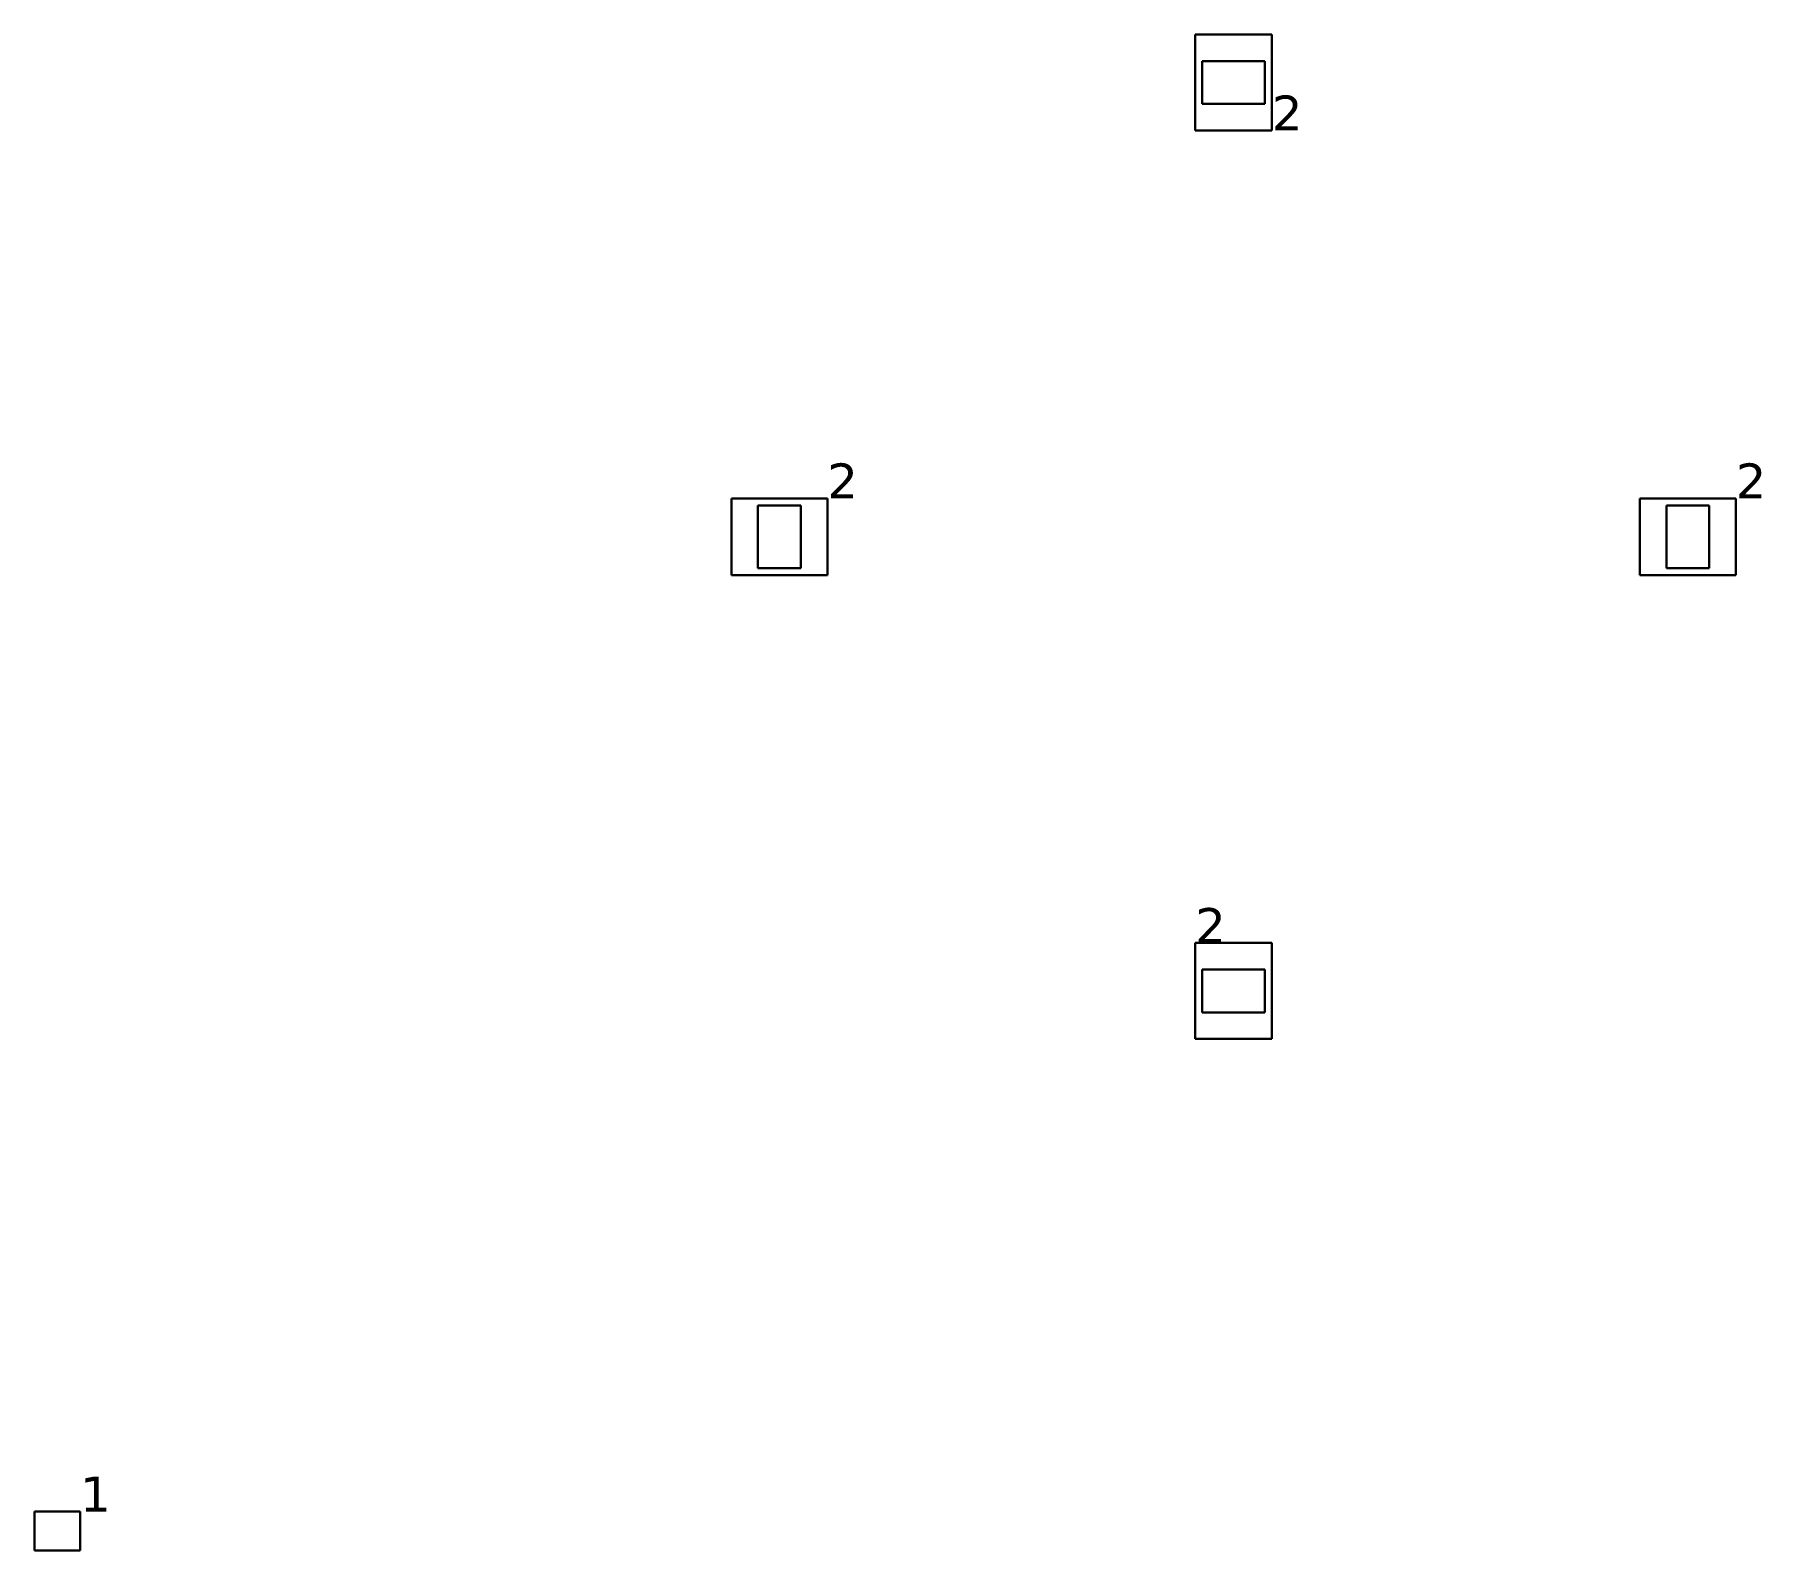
# Model space of a CAD drawing. Header units: inches. Extents: x -3 to 1235, y -1 to 963.
# Drawn here: x 163.32 to 172.22, y 115.28 to 123.09 of the extents above; entities that cross this region are included whole.
import ezdxf

# ---------------------------------------------------------------- set-up
doc = ezdxf.new("R2010")
doc.units = ezdxf.units.IN
doc.header["$MEASUREMENT"] = 0
doc.layers.add('DLX_TERR_LUM', color=7, linetype='Continuous', true_color=0x000000)
doc.layers.add('DLX_TERR_LUMKEY_IDX', color=7, linetype='Continuous', true_color=0x7f7f7f)
doc.styles.add('TableTextStyle', font='')
doc.styles.get('TableTextStyle').set_extended_font_data('VERDANA.TTF')

msp = doc.modelspace()

# ---------------------------------------------------------------- texts
at = {"layer": 'DLX_TERR_LUMKEY_IDX', "style": 'TableTextStyle'}
for s, p in [('2', (169.6975, 122.5925)), ('2', (167.4075, 120.6975)), ('2', (172.0865, 120.6975)), ('2', (169.3025, 118.4075)), ('1', (163.5586, 115.479))]:
    msp.add_text(s, height=0.18, dxfattribs=at).set_placement(p)

# ---------------------------------------------------------------- linework, layer by layer
at = {"layer": 'DLX_TERR_LUM'}
for points in [[(169.3025, 123.0865, 0), (169.6975, 123.0865, 0)], [(169.6975, 123.0865, 0), (169.3025, 123.0865, 0)], [(169.3025, 123.0865, 0), (169.3025, 123.0865, 0)], [(169.3025, 122.5925, 0), (169.3025, 123.0865, 0)], [(169.3025, 123.0865, 0), (169.3025, 123.0865, 0)], [(169.3025, 123.0865, 0), (169.3025, 122.5925, 0)], [(169.6975, 123.0865, 0), (169.3025, 123.0865, 0)], [(169.3025, 123.0865, 0), (169.3025, 122.5925, 0)], [(169.3025, 123.0865, 0), (169.6975, 123.0865, 0)], [(169.3025, 122.5925, 0), (169.3025, 123.0865, 0)], [(169.6975, 123.0865, 0), (169.6975, 123.0865, 0)], [(169.6975, 123.0865, 0), (169.6975, 122.5925, 0)], [(169.6975, 122.5925, 0), (169.6975, 123.0865, 0)], [(169.6975, 123.0865, 0), (169.6975, 123.0865, 0)], [(169.6975, 122.5925, 0), (169.6975, 123.0865, 0)], [(169.6975, 123.0865, 0), (169.6975, 122.5925, 0)], [(169.6615, 122.95, 0), (169.3385, 122.95, 0)], [(169.3385, 122.95, 0), (169.3385, 122.729, 0)], [(169.3385, 122.729, 0), (169.3385, 122.95, 0)], [(169.3385, 122.95, 0), (169.6615, 122.95, 0)], [(169.6615, 122.729, 0), (169.6615, 122.95, 0)], [(169.6615, 122.95, 0), (169.6615, 122.729, 0)], [(169.3385, 122.729, 0), (169.6615, 122.729, 0)], [(169.6615, 122.729, 0), (169.3385, 122.729, 0)], [(169.6975, 122.5925, 0), (169.3025, 122.5925, 0)], [(169.3025, 122.5925, 0), (169.3025, 122.5925, 0)], [(169.3025, 122.5925, 0), (169.6975, 122.5925, 0)], [(169.3025, 122.5925, 0), (169.3025, 122.5925, 0)], [(169.3025, 122.5925, 0), (169.6975, 122.5925, 0)], [(169.6975, 122.5925, 0), (169.3025, 122.5925, 0)], [(169.6975, 122.5925, 0), (169.6975, 122.5925, 0)], [(169.6975, 122.5925, 0), (169.6975, 122.5925, 0)], [(166.9135, 120.3025, 0), (166.9135, 120.6975, 0)], [(166.9135, 120.6975, 0), (166.9135, 120.6975, 0)], [(166.9135, 120.6975, 0), (166.9135, 120.3025, 0)], [(166.9135, 120.6975, 0), (167.4075, 120.6975, 0)], [(167.4075, 120.6975, 0), (166.9135, 120.6975, 0)], [(166.9135, 120.6975, 0), (166.9135, 120.6975, 0)], [(167.4075, 120.6975, 0), (166.9135, 120.6975, 0)], [(166.9135, 120.6975, 0), (166.9135, 120.3025, 0)], [(166.9135, 120.3025, 0), (166.9135, 120.6975, 0)], [(166.9135, 120.6975, 0), (167.4075, 120.6975, 0)], [(167.271, 120.6615, 0), (167.05, 120.6615, 0)], [(167.05, 120.6615, 0), (167.05, 120.3385, 0)], [(167.05, 120.3385, 0), (167.05, 120.6615, 0)], [(167.05, 120.6615, 0), (167.271, 120.6615, 0)], [(167.271, 120.3385, 0), (167.271, 120.6615, 0)], [(167.271, 120.6615, 0), (167.271, 120.3385, 0)], [(167.4075, 120.6975, 0), (167.4075, 120.6975, 0)], [(167.4075, 120.6975, 0), (167.4075, 120.3025, 0)], [(167.4075, 120.3025, 0), (167.4075, 120.6975, 0)], [(167.4075, 120.6975, 0), (167.4075, 120.6975, 0)], [(167.4075, 120.3025, 0), (167.4075, 120.6975, 0)], [(167.4075, 120.6975, 0), (167.4075, 120.3025, 0)], [(171.5925, 120.3025, 0), (171.5925, 120.6975, 0)], [(171.5925, 120.6975, 0), (171.5925, 120.6975, 0)], [(171.5925, 120.6975, 0), (171.5925, 120.3025, 0)], [(171.5925, 120.6975, 0), (172.0865, 120.6975, 0)], [(172.0865, 120.6975, 0), (171.5925, 120.6975, 0)], [(171.5925, 120.6975, 0), (171.5925, 120.6975, 0)], [(171.5925, 120.6975, 0), (171.5925, 120.3025, 0)], [(172.0865, 120.6975, 0), (171.5925, 120.6975, 0)], [(171.5925, 120.3025, 0), (171.5925, 120.6975, 0)], [(171.5925, 120.6975, 0), (172.0865, 120.6975, 0)], [(171.729, 120.6615, 0), (171.729, 120.3385, 0)], [(171.95, 120.6615, 0), (171.729, 120.6615, 0)], [(171.729, 120.3385, 0), (171.729, 120.6615, 0)], [(171.729, 120.6615, 0), (171.95, 120.6615, 0)], [(171.95, 120.3385, 0), (171.95, 120.6615, 0)], [(171.95, 120.6615, 0), (171.95, 120.3385, 0)], [(172.0865, 120.6975, 0), (172.0865, 120.3025, 0)], [(172.0865, 120.3025, 0), (172.0865, 120.6975, 0)], [(172.0865, 120.6975, 0), (172.0865, 120.6975, 0)], [(172.0865, 120.6975, 0), (172.0865, 120.6975, 0)], [(172.0865, 120.3025, 0), (172.0865, 120.6975, 0)], [(172.0865, 120.6975, 0), (172.0865, 120.3025, 0)], [(166.9135, 120.3025, 0), (166.9135, 120.3025, 0)], [(167.4075, 120.3025, 0), (166.9135, 120.3025, 0)], [(166.9135, 120.3025, 0), (166.9135, 120.3025, 0)], [(166.9135, 120.3025, 0), (167.4075, 120.3025, 0)], [(166.9135, 120.3025, 0), (167.4075, 120.3025, 0)], [(167.4075, 120.3025, 0), (166.9135, 120.3025, 0)], [(167.05, 120.3385, 0), (167.271, 120.3385, 0)], [(167.271, 120.3385, 0), (167.05, 120.3385, 0)], [(167.4075, 120.3025, 0), (167.4075, 120.3025, 0)], [(167.4075, 120.3025, 0), (167.4075, 120.3025, 0)], [(172.0865, 120.3025, 0), (171.5925, 120.3025, 0)], [(171.5925, 120.3025, 0), (171.5925, 120.3025, 0)], [(171.5925, 120.3025, 0), (172.0865, 120.3025, 0)], [(171.5925, 120.3025, 0), (171.5925, 120.3025, 0)], [(171.5925, 120.3025, 0), (172.0865, 120.3025, 0)], [(172.0865, 120.3025, 0), (171.5925, 120.3025, 0)], [(171.729, 120.3385, 0), (171.95, 120.3385, 0)], [(171.95, 120.3385, 0), (171.729, 120.3385, 0)], [(172.0865, 120.3025, 0), (172.0865, 120.3025, 0)], [(172.0865, 120.3025, 0), (172.0865, 120.3025, 0)], [(169.3025, 117.9135, 0), (169.3025, 118.4075, 0)], [(169.3025, 118.4075, 0), (169.3025, 118.4075, 0)], [(169.3025, 118.4075, 0), (169.3025, 117.9135, 0)], [(169.3025, 118.4075, 0), (169.6975, 118.4075, 0)], [(169.6975, 118.4075, 0), (169.3025, 118.4075, 0)], [(169.3025, 118.4075, 0), (169.3025, 118.4075, 0)], [(169.6975, 118.4075, 0), (169.3025, 118.4075, 0)], [(169.3025, 118.4075, 0), (169.3025, 117.9135, 0)], [(169.3025, 117.9135, 0), (169.3025, 118.4075, 0)], [(169.3025, 118.4075, 0), (169.6975, 118.4075, 0)], [(169.6975, 118.4075, 0), (169.6975, 118.4075, 0)], [(169.6975, 118.4075, 0), (169.6975, 117.9135, 0)], [(169.6975, 117.9135, 0), (169.6975, 118.4075, 0)], [(169.6975, 118.4075, 0), (169.6975, 118.4075, 0)], [(169.6975, 117.9135, 0), (169.6975, 118.4075, 0)], [(169.6975, 118.4075, 0), (169.6975, 117.9135, 0)], [(169.6615, 118.271, 0), (169.3385, 118.271, 0)], [(169.3385, 118.271, 0), (169.3385, 118.05, 0)], [(169.3385, 118.271, 0), (169.6615, 118.271, 0)], [(169.3385, 118.05, 0), (169.3385, 118.271, 0)], [(169.6615, 118.05, 0), (169.6615, 118.271, 0)], [(169.6615, 118.271, 0), (169.6615, 118.05, 0)], [(169.3385, 118.05, 0), (169.6615, 118.05, 0)], [(169.6615, 118.05, 0), (169.3385, 118.05, 0)], [(169.6975, 117.9135, 0), (169.3025, 117.9135, 0)], [(169.3025, 117.9135, 0), (169.3025, 117.9135, 0)], [(169.3025, 117.9135, 0), (169.6975, 117.9135, 0)], [(169.3025, 117.9135, 0), (169.3025, 117.9135, 0)], [(169.3025, 117.9135, 0), (169.6975, 117.9135, 0)], [(169.6975, 117.9135, 0), (169.3025, 117.9135, 0)], [(169.6975, 117.9135, 0), (169.6975, 117.9135, 0)], [(169.6975, 117.9135, 0), (169.6975, 117.9135, 0)], [(163.3236, 115.4787, 0), (163.5586, 115.479, 0)], [(163.5586, 115.479, 0), (163.3236, 115.4787, 0)], [(163.5586, 115.479, 0), (163.3236, 115.4787, 0)], [(163.3236, 115.4787, 0), (163.5586, 115.479, 0)], [(163.3238, 115.2787, 0), (163.3236, 115.4787, 0)], [(163.3236, 115.4787, 0), (163.3236, 115.4787, 0)], [(163.3236, 115.4787, 0), (163.3238, 115.2787, 0)], [(163.3236, 115.4787, 0), (163.3236, 115.4787, 0)], [(163.3236, 115.4787, 0), (163.3238, 115.2787, 0)], [(163.3238, 115.2787, 0), (163.3236, 115.4787, 0)], [(163.5586, 115.479, 0), (163.5588, 115.279, 0)], [(163.5588, 115.279, 0), (163.5586, 115.479, 0)], [(163.5586, 115.479, 0), (163.5586, 115.479, 0)], [(163.5586, 115.479, 0), (163.5586, 115.479, 0)], [(163.5588, 115.279, 0), (163.5586, 115.479, 0)], [(163.5586, 115.479, 0), (163.5588, 115.279, 0)], [(163.5588, 115.279, 0), (163.3238, 115.2787, 0)], [(163.3238, 115.2787, 0), (163.5588, 115.279, 0)], [(163.3238, 115.2787, 0), (163.5588, 115.279, 0)], [(163.5588, 115.279, 0), (163.3238, 115.2787, 0)], [(163.3238, 115.2787, 0), (163.3238, 115.2787, 0)], [(163.3238, 115.2787, 0), (163.3238, 115.2787, 0)], [(163.5588, 115.279, 0), (163.5588, 115.279, 0)], [(163.5588, 115.279, 0), (163.5588, 115.279, 0)]]:
    msp.add_polyline3d(points, dxfattribs=at)

msp.set_redraw_order([(e.dxf.handle, doc.entitydb.next_handle()) for e in msp.query("TEXT MTEXT ATTDEF DIMENSION ARC_DIMENSION")])  # texts and dimensions are drawn at this point

doc.saveas('drawing.dxf')
